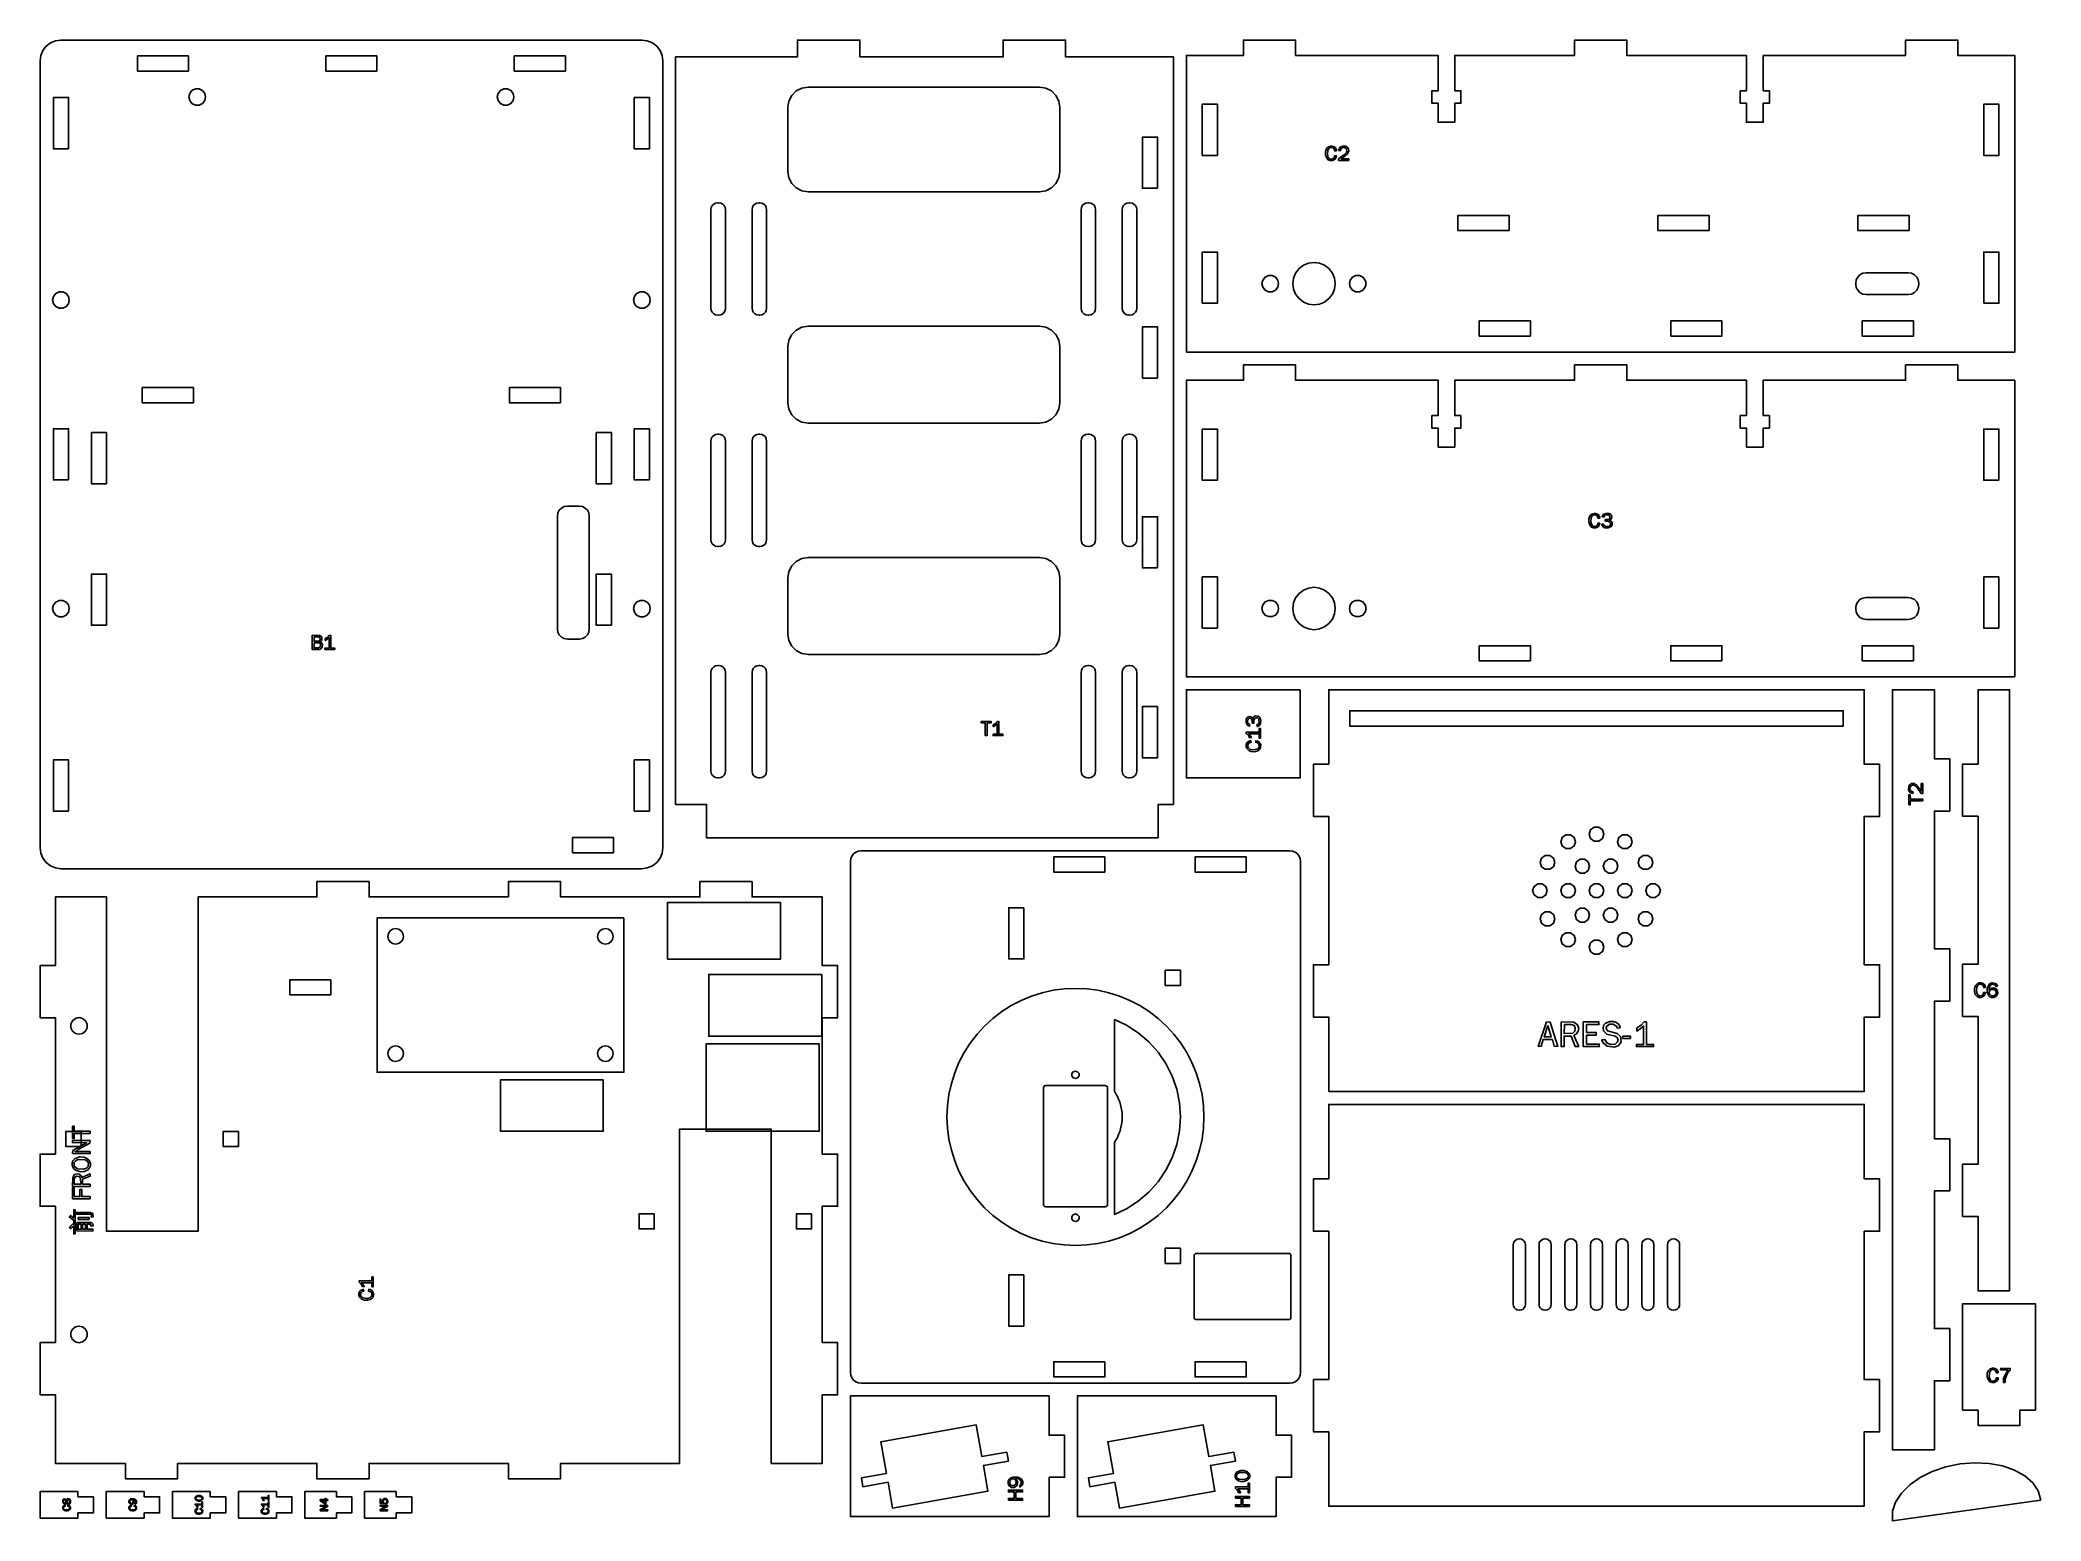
# Model space of a CAD drawing. Header units: millimetres. Extents: x 5 to 394, y 7 to 295.
import ezdxf

# ---------------------------------------------------------------- set-up
doc = ezdxf.new("R2010")
doc.units = ezdxf.units.MM
for name, color, linetype in [('CUT', 1, 'CONTINUOUS'), ('ENGRAVE', 7, 'CONTINUOUS'), ('SCORE', 5, 'CONTINUOUS')]:
    doc.layers.add(name, color=color, linetype=linetype)

msp = doc.modelspace()

# ---------------------------------------------------------------- linework, layer by layer
at = {"layer": 'CUT'}
for points in [[(122.08, 133.85), (9.07, 133.85), (8.02, 133.988), (7.037, 134.395), (6.193, 135.043), (5.545, 135.887), (5.138, 136.87), (5, 137.92), (5, 290.93), (5.138, 291.98), (5.545, 292.963), (6.193, 293.807), (7.037, 294.455), (8.02, 294.862), (9.07, 295), (122.08, 295), (123.13, 294.862), (124.113, 294.455), (124.957, 293.807), (125.605, 292.963), (126.012, 291.98), (126.15, 290.93), (126.15, 137.92), (126.012, 136.87), (125.605, 135.887), (124.957, 135.043), (124.113, 134.395), (123.13, 133.988)], [(225.5, 146.35), (222.5, 146.35), (222.5, 139.85), (134.65, 139.85), (134.65, 146.35), (128.65, 146.35), (128.65, 291.7), (152.35, 291.7), (152.35, 295), (164.5, 295), (164.5, 291.7), (192.35, 291.7), (192.35, 295), (204.5, 295), (204.5, 291.7), (225.5, 291.7)], [(228, 234.325), (389.15, 234.325), (389.15, 292), (378.05, 292), (378.05, 295), (367.9, 295), (367.9, 292), (340.2, 292), (340.2, 285.15), (341.4, 285.15), (341.4, 282.7), (340.2, 282.7), (340.2, 279), (336.95, 279), (336.95, 282.7), (335.75, 282.7), (335.75, 285.15), (336.95, 285.15), (336.95, 292), (313.65, 292), (313.65, 295), (303.5, 295), (303.5, 292), (280.2, 292), (280.2, 285.15), (281.4, 285.15), (281.4, 282.7), (280.2, 282.7), (280.2, 279), (276.95, 279), (276.95, 282.7), (275.75, 282.7), (275.75, 285.15), (276.95, 285.15), (276.95, 292), (249.25, 292), (249.25, 295), (239.1, 295), (239.1, 292), (228, 292)], [(33.883, 288.95), (23.933, 288.95), (23.933, 291.9), (33.883, 291.9)], [(70.55, 288.95), (60.6, 288.95), (60.6, 291.9), (70.55, 291.9)], [(107.217, 288.95), (97.267, 288.95), (97.267, 291.9), (107.217, 291.9)], [(33.952, 283.925), (34.113, 284.629), (34.563, 285.194), (35.214, 285.507), (35.936, 285.507), (36.587, 285.194), (37.037, 284.629), (37.198, 283.925), (37.037, 283.221), (36.587, 282.656), (35.936, 282.343), (35.214, 282.343), (34.563, 282.656), (34.113, 283.221)], [(93.952, 283.925), (94.113, 284.629), (94.563, 285.194), (95.214, 285.507), (95.936, 285.507), (96.587, 285.194), (97.037, 284.629), (97.198, 283.925), (97.037, 283.221), (96.587, 282.656), (95.936, 282.343), (95.214, 282.343), (94.563, 282.656), (94.113, 283.221)], [(150.5, 281.919), (150.693, 283.138), (151.25, 284.232), (152.118, 285.1), (153.212, 285.657), (154.431, 285.85), (199.419, 285.85), (200.638, 285.657), (201.732, 285.1), (202.6, 284.232), (203.157, 283.138), (203.35, 281.919), (203.35, 269.431), (203.157, 268.212), (202.6, 267.118), (201.732, 266.25), (200.638, 265.693), (199.419, 265.5), (154.431, 265.5), (153.212, 265.693), (152.118, 266.25), (151.25, 267.118), (150.693, 268.212), (150.5, 269.431)], [(10.55, 273.85), (7.6, 273.85), (7.6, 283.8), (10.55, 283.8)], [(123.55, 273.85), (120.6, 273.85), (120.6, 283.8), (123.55, 283.8)], [(231.1, 272.569), (234.05, 272.569), (234.05, 282.519), (231.1, 282.519)], [(383.1, 272.569), (386.05, 272.569), (386.05, 282.519), (383.1, 282.519)], [(222.4, 266.188), (219.45, 266.188), (219.45, 276.137), (222.4, 276.137)], [(135.5, 262.019), (135.566, 262.434), (135.754, 262.803), (136.047, 263.096), (136.416, 263.284), (136.831, 263.35), (137.019, 263.35), (137.434, 263.284), (137.803, 263.096), (138.096, 262.803), (138.284, 262.434), (138.35, 262.019), (138.35, 242.831), (138.284, 242.416), (138.096, 242.047), (137.803, 241.754), (137.434, 241.566), (137.019, 241.5), (136.831, 241.5), (136.416, 241.566), (136.047, 241.754), (135.754, 242.047), (135.566, 242.416), (135.5, 242.831)], [(143.5, 262.019), (143.566, 262.434), (143.754, 262.803), (144.047, 263.096), (144.416, 263.284), (144.831, 263.35), (145.019, 263.35), (145.434, 263.284), (145.803, 263.096), (146.096, 262.803), (146.284, 262.434), (146.35, 262.019), (146.35, 242.831), (146.284, 242.416), (146.096, 242.047), (145.803, 241.754), (145.434, 241.566), (145.019, 241.5), (144.831, 241.5), (144.416, 241.566), (144.047, 241.754), (143.754, 242.047), (143.566, 242.416), (143.5, 242.831)], [(207.5, 262.019), (207.566, 262.434), (207.754, 262.803), (208.047, 263.096), (208.416, 263.284), (208.831, 263.35), (209.019, 263.35), (209.434, 263.284), (209.803, 263.096), (210.096, 262.803), (210.284, 262.434), (210.35, 262.019), (210.35, 242.831), (210.284, 242.416), (210.096, 242.047), (209.803, 241.754), (209.434, 241.566), (209.019, 241.5), (208.831, 241.5), (208.416, 241.566), (208.047, 241.754), (207.754, 242.047), (207.566, 242.416), (207.5, 242.831)], [(215.5, 262.019), (215.566, 262.434), (215.754, 262.803), (216.047, 263.096), (216.416, 263.284), (216.831, 263.35), (217.019, 263.35), (217.434, 263.284), (217.803, 263.096), (218.096, 262.803), (218.284, 262.434), (218.35, 262.019), (218.35, 242.831), (218.284, 242.416), (218.096, 242.047), (217.803, 241.754), (217.434, 241.566), (217.019, 241.5), (216.831, 241.5), (216.416, 241.566), (216.047, 241.754), (215.754, 242.047), (215.566, 242.416), (215.5, 242.831)], [(280.808, 257.95), (290.758, 257.95), (290.758, 260.9), (280.808, 260.9)], [(319.725, 257.95), (329.675, 257.95), (329.675, 260.9), (319.725, 260.9)], [(358.642, 257.95), (368.592, 257.95), (368.592, 260.9), (358.642, 260.9)], [(231.1, 243.806), (234.05, 243.806), (234.05, 253.756), (231.1, 253.756)], [(383.1, 243.806), (386.05, 243.806), (386.05, 253.756), (383.1, 253.756)], [(245.948, 247.625), (245.787, 248.329), (245.337, 248.894), (244.686, 249.207), (243.964, 249.207), (243.313, 248.894), (242.863, 248.329), (242.702, 247.625), (242.863, 246.921), (243.313, 246.356), (243.964, 246.043), (244.686, 246.043), (245.337, 246.356), (245.787, 246.921)], [(256.949, 247.625), (256.809, 248.692), (256.397, 249.687), (255.741, 250.541), (254.887, 251.197), (253.892, 251.609), (252.825, 251.749), (251.758, 251.609), (250.763, 251.197), (249.909, 250.541), (249.253, 249.687), (248.841, 248.692), (248.701, 247.625), (248.841, 246.558), (249.253, 245.563), (249.909, 244.709), (250.763, 244.053), (251.758, 243.641), (252.825, 243.501), (253.892, 243.641), (254.887, 244.053), (255.741, 244.709), (256.397, 245.563), (256.809, 246.558)], [(262.948, 247.625), (262.787, 248.329), (262.337, 248.894), (261.686, 249.207), (260.964, 249.207), (260.313, 248.894), (259.863, 248.329), (259.702, 247.625), (259.863, 246.921), (260.313, 246.356), (260.964, 246.043), (261.686, 246.043), (262.337, 246.356), (262.787, 246.921)], [(370.45, 247.719), (370.35, 248.35), (370.063, 248.915), (369.615, 249.363), (369.05, 249.65), (368.419, 249.75), (360.231, 249.75), (359.6, 249.65), (359.035, 249.363), (358.587, 248.915), (358.3, 248.35), (358.2, 247.719), (358.2, 247.531), (358.3, 246.9), (358.587, 246.335), (359.035, 245.887), (359.6, 245.6), (360.231, 245.5), (368.419, 245.5), (369.05, 245.6), (369.615, 245.887), (370.063, 246.335), (370.35, 246.9), (370.45, 247.531)], [(7.452, 244.425), (7.613, 245.129), (8.063, 245.694), (8.714, 246.007), (9.436, 246.007), (10.087, 245.694), (10.537, 245.129), (10.698, 244.425), (10.537, 243.721), (10.087, 243.156), (9.436, 242.843), (8.714, 242.843), (8.063, 243.156), (7.613, 243.721)], [(120.452, 244.425), (120.613, 245.129), (121.063, 245.694), (121.714, 246.007), (122.436, 246.007), (123.087, 245.694), (123.537, 245.129), (123.698, 244.425), (123.537, 243.721), (123.087, 243.156), (122.436, 242.843), (121.714, 242.843), (121.063, 243.156), (120.613, 243.721)], [(150.5, 235.419), (150.693, 236.638), (151.25, 237.732), (152.118, 238.6), (153.212, 239.157), (154.431, 239.35), (199.419, 239.35), (200.638, 239.157), (201.732, 238.6), (202.6, 237.732), (203.157, 236.638), (203.35, 235.419), (203.35, 224.431), (203.157, 223.212), (202.6, 222.118), (201.732, 221.25), (200.638, 220.693), (199.419, 220.5), (154.431, 220.5), (153.212, 220.693), (152.118, 221.25), (151.25, 222.118), (150.693, 223.212), (150.5, 224.431)], [(222.4, 229.262), (219.45, 229.262), (219.45, 239.213), (222.4, 239.213)], [(284.975, 237.425), (294.925, 237.425), (294.925, 240.375), (284.975, 240.375)], [(322.225, 237.425), (332.175, 237.425), (332.175, 240.375), (322.225, 240.375)], [(359.475, 237.425), (369.425, 237.425), (369.425, 240.375), (359.475, 240.375)], [(389.15, 171.149), (228, 171.149), (228, 228.825), (239.1, 228.825), (239.1, 231.825), (249.25, 231.825), (249.25, 228.825), (276.95, 228.825), (276.95, 221.975), (275.75, 221.975), (275.75, 219.525), (276.95, 219.525), (276.95, 215.825), (280.2, 215.825), (280.2, 219.525), (281.4, 219.525), (281.4, 221.975), (280.2, 221.975), (280.2, 228.825), (303.5, 228.825), (303.5, 231.825), (313.65, 231.825), (313.65, 228.825), (336.95, 228.825), (336.95, 221.975), (335.75, 221.975), (335.75, 219.525), (336.95, 219.525), (336.95, 215.825), (340.2, 215.825), (340.2, 219.525), (341.4, 219.525), (341.4, 221.975), (340.2, 221.975), (340.2, 228.825), (367.9, 228.825), (367.9, 231.825), (378.05, 231.825), (378.05, 228.825), (389.15, 228.825)], [(34.85, 224.45), (24.9, 224.45), (24.9, 227.4), (34.85, 227.4)], [(106.25, 224.45), (96.3, 224.45), (96.3, 227.4), (106.25, 227.4)], [(10.55, 209.45), (7.6, 209.45), (7.6, 219.4), (10.55, 219.4)], [(17.95, 208.7), (15, 208.7), (15, 218.65), (17.95, 218.65)], [(116.15, 208.7), (113.2, 208.7), (113.2, 218.65), (116.15, 218.65)], [(123.55, 209.45), (120.6, 209.45), (120.6, 219.4), (123.55, 219.4)], [(135.5, 217.019), (135.566, 217.434), (135.754, 217.803), (136.047, 218.096), (136.416, 218.284), (136.831, 218.35), (137.019, 218.35), (137.434, 218.284), (137.803, 218.096), (138.096, 217.803), (138.284, 217.434), (138.35, 217.019), (138.35, 197.831), (138.284, 197.416), (138.096, 197.047), (137.803, 196.754), (137.434, 196.566), (137.019, 196.5), (136.831, 196.5), (136.416, 196.566), (136.047, 196.754), (135.754, 197.047), (135.566, 197.416), (135.5, 197.831)], [(143.5, 217.019), (143.566, 217.434), (143.754, 217.803), (144.047, 218.096), (144.416, 218.284), (144.831, 218.35), (145.019, 218.35), (145.434, 218.284), (145.803, 218.096), (146.096, 217.803), (146.284, 217.434), (146.35, 217.019), (146.35, 197.831), (146.284, 197.416), (146.096, 197.047), (145.803, 196.754), (145.434, 196.566), (145.019, 196.5), (144.831, 196.5), (144.416, 196.566), (144.047, 196.754), (143.754, 197.047), (143.566, 197.416), (143.5, 197.831)], [(207.5, 217.019), (207.566, 217.434), (207.754, 217.803), (208.047, 218.096), (208.416, 218.284), (208.831, 218.35), (209.019, 218.35), (209.434, 218.284), (209.803, 218.096), (210.096, 217.803), (210.284, 217.434), (210.35, 217.019), (210.35, 197.831), (210.284, 197.416), (210.096, 197.047), (209.803, 196.754), (209.434, 196.566), (209.019, 196.5), (208.831, 196.5), (208.416, 196.566), (208.047, 196.754), (207.754, 197.047), (207.566, 197.416), (207.5, 197.831)], [(215.5, 217.019), (215.566, 217.434), (215.754, 217.803), (216.047, 218.096), (216.416, 218.284), (216.831, 218.35), (217.019, 218.35), (217.434, 218.284), (217.803, 218.096), (218.096, 217.803), (218.284, 217.434), (218.35, 217.019), (218.35, 197.831), (218.284, 197.416), (218.096, 197.047), (217.803, 196.754), (217.434, 196.566), (217.019, 196.5), (216.831, 196.5), (216.416, 196.566), (216.047, 196.754), (215.754, 197.047), (215.566, 197.416), (215.5, 197.831)], [(234.05, 209.393), (231.1, 209.393), (231.1, 219.343), (234.05, 219.343)], [(386.05, 209.393), (383.1, 209.393), (383.1, 219.343), (386.05, 219.343)], [(105.65, 202.419), (105.745, 203.02), (106.018, 203.556), (106.444, 203.982), (106.98, 204.255), (107.581, 204.35), (109.919, 204.35), (110.52, 204.255), (111.056, 203.982), (111.482, 203.556), (111.755, 203.02), (111.85, 202.419), (111.85, 180.431), (111.755, 179.83), (111.482, 179.294), (111.056, 178.868), (110.52, 178.595), (109.919, 178.5), (107.581, 178.5), (106.98, 178.595), (106.444, 178.868), (106.018, 179.294), (105.745, 179.83), (105.65, 180.431)], [(222.4, 192.337), (219.45, 192.337), (219.45, 202.287), (222.4, 202.287)], [(17.95, 181.2), (15, 181.2), (15, 191.15), (17.95, 191.15)], [(116.15, 181.2), (113.2, 181.2), (113.2, 191.15), (116.15, 191.15)], [(150.5, 190.419), (150.693, 191.638), (151.25, 192.732), (152.118, 193.6), (153.212, 194.157), (154.431, 194.35), (199.419, 194.35), (200.638, 194.157), (201.732, 193.6), (202.6, 192.732), (203.157, 191.638), (203.35, 190.419), (203.35, 179.431), (203.157, 178.212), (202.6, 177.118), (201.732, 176.25), (200.638, 175.693), (199.419, 175.5), (154.431, 175.5), (153.212, 175.693), (152.118, 176.25), (151.25, 177.118), (150.693, 178.212), (150.5, 179.431)], [(234.05, 180.631), (231.1, 180.631), (231.1, 190.581), (234.05, 190.581)], [(248.701, 184.45), (248.841, 185.517), (249.253, 186.512), (249.909, 187.366), (250.763, 188.021), (251.758, 188.433), (252.825, 188.574), (253.892, 188.433), (254.887, 188.021), (255.741, 187.366), (256.397, 186.512), (256.809, 185.517), (256.949, 184.45), (256.809, 183.382), (256.397, 182.387), (255.741, 181.533), (254.887, 180.878), (253.892, 180.466), (252.825, 180.325), (251.758, 180.466), (250.763, 180.878), (249.909, 181.533), (249.253, 182.387), (248.841, 183.382)], [(386.05, 180.631), (383.1, 180.631), (383.1, 190.581), (386.05, 190.581)], [(7.452, 184.425), (7.613, 185.129), (8.063, 185.694), (8.714, 186.007), (9.436, 186.007), (10.087, 185.694), (10.537, 185.129), (10.698, 184.425), (10.537, 183.721), (10.087, 183.156), (9.436, 182.843), (8.714, 182.843), (8.063, 183.156), (7.613, 183.721)], [(120.452, 184.425), (120.613, 185.129), (121.063, 185.694), (121.714, 186.007), (122.436, 186.007), (123.087, 185.694), (123.537, 185.129), (123.698, 184.425), (123.537, 183.721), (123.087, 183.156), (122.436, 182.843), (121.714, 182.843), (121.063, 183.156), (120.613, 183.721)], [(242.702, 184.45), (242.863, 185.154), (243.313, 185.719), (243.964, 186.032), (244.686, 186.032), (245.337, 185.719), (245.787, 185.154), (245.948, 184.45), (245.787, 183.745), (245.337, 183.181), (244.686, 182.867), (243.964, 182.867), (243.313, 183.181), (242.863, 183.745)], [(259.702, 184.45), (259.863, 185.154), (260.313, 185.719), (260.964, 186.032), (261.686, 186.032), (262.337, 185.719), (262.787, 185.154), (262.948, 184.45), (262.787, 183.745), (262.337, 183.181), (261.686, 182.867), (260.964, 182.867), (260.313, 183.181), (259.863, 183.745)], [(358.2, 184.544), (358.3, 185.175), (358.587, 185.739), (359.035, 186.187), (359.6, 186.475), (360.231, 186.575), (368.419, 186.575), (369.05, 186.475), (369.615, 186.187), (370.063, 185.739), (370.35, 185.175), (370.45, 184.544), (370.45, 184.355), (370.35, 183.724), (370.063, 183.16), (369.615, 182.712), (369.05, 182.425), (368.419, 182.325), (360.231, 182.325), (359.6, 182.425), (359.035, 182.712), (358.587, 183.16), (358.3, 183.724), (358.2, 184.355)], [(294.925, 174.249), (284.975, 174.249), (284.975, 177.199), (294.925, 177.199)], [(332.175, 174.249), (322.225, 174.249), (322.225, 177.199), (332.175, 177.199)], [(369.425, 174.249), (359.475, 174.249), (359.475, 177.199), (369.425, 177.199)], [(135.5, 172.019), (135.566, 172.434), (135.754, 172.803), (136.047, 173.096), (136.416, 173.284), (136.831, 173.35), (137.019, 173.35), (137.434, 173.284), (137.803, 173.096), (138.096, 172.803), (138.284, 172.434), (138.35, 172.019), (138.35, 152.831), (138.284, 152.416), (138.096, 152.047), (137.803, 151.754), (137.434, 151.566), (137.019, 151.5), (136.831, 151.5), (136.416, 151.566), (136.047, 151.754), (135.754, 152.047), (135.566, 152.416), (135.5, 152.831)], [(143.5, 172.019), (143.566, 172.434), (143.754, 172.803), (144.047, 173.096), (144.416, 173.284), (144.831, 173.35), (145.019, 173.35), (145.434, 173.284), (145.803, 173.096), (146.096, 172.803), (146.284, 172.434), (146.35, 172.019), (146.35, 152.831), (146.284, 152.416), (146.096, 152.047), (145.803, 151.754), (145.434, 151.566), (145.019, 151.5), (144.831, 151.5), (144.416, 151.566), (144.047, 151.754), (143.754, 152.047), (143.566, 152.416), (143.5, 152.831)], [(207.5, 172.019), (207.566, 172.434), (207.754, 172.803), (208.047, 173.096), (208.416, 173.284), (208.831, 173.35), (209.019, 173.35), (209.434, 173.284), (209.803, 173.096), (210.096, 172.803), (210.284, 172.434), (210.35, 172.019), (210.35, 152.831), (210.284, 152.416), (210.096, 152.047), (209.803, 151.754), (209.434, 151.566), (209.019, 151.5), (208.831, 151.5), (208.416, 151.566), (208.047, 151.754), (207.754, 152.047), (207.566, 152.416), (207.5, 152.831)], [(215.5, 172.019), (215.566, 172.434), (215.754, 172.803), (216.047, 173.096), (216.416, 173.284), (216.831, 173.35), (217.019, 173.35), (217.434, 173.284), (217.803, 173.096), (218.096, 172.803), (218.284, 172.434), (218.35, 172.019), (218.35, 152.831), (218.284, 152.416), (218.096, 152.047), (217.803, 151.754), (217.434, 151.566), (217.019, 151.5), (216.831, 151.5), (216.416, 151.566), (216.047, 151.754), (215.754, 152.047), (215.566, 152.416), (215.5, 152.831)], [(250.15, 168.649), (250.15, 151.499), (228, 151.499), (228, 168.649)], [(255.7, 90.499), (359.85, 90.499), (359.85, 104.999), (362.85, 104.999), (362.85, 115.149), (359.85, 115.149), (359.85, 143.999), (362.85, 143.999), (362.85, 154.149), (359.85, 154.149), (359.85, 168.649), (255.7, 168.649), (255.7, 154.149), (252.7, 154.149), (252.7, 143.999), (255.7, 143.999), (255.7, 115.149), (252.7, 115.149), (252.7, 104.999), (255.7, 104.999)], [(373.5, 168.649), (373.5, 155.187), (376.5, 155.187), (376.5, 145.037), (373.5, 145.037), (373.5, 118.262), (376.5, 118.262), (376.5, 108.112), (373.5, 108.112), (373.5, 81.337), (376.5, 81.337), (376.5, 71.187), (373.5, 71.187), (373.5, 44.412), (376.5, 44.412), (376.5, 34.262), (373.5, 34.262), (373.5, 20.799), (365.35, 20.799), (365.35, 168.649)], [(388.15, 51.749), (382, 51.749), (382, 66.207), (379, 66.207), (379, 76.357), (382, 76.357), (382, 105.124), (379, 105.124), (379, 115.274), (382, 115.274), (382, 144.041), (379, 144.041), (379, 154.191), (382, 154.191), (382, 168.649), (388.15, 168.649)], [(222.4, 155.412), (219.45, 155.412), (219.45, 165.362), (222.4, 165.362)], [(10.55, 145.05), (7.6, 145.05), (7.6, 155), (10.55, 155)], [(123.55, 145.05), (120.6, 145.05), (120.6, 155), (123.55, 155)], [(303.696, 139.1), (303.425, 139.936), (302.714, 140.452), (301.836, 140.452), (301.125, 139.936), (300.854, 139.1), (301.125, 138.265), (301.836, 137.749), (302.714, 137.749), (303.425, 138.265)], [(309.196, 140.574), (308.925, 141.409), (308.214, 141.926), (307.336, 141.926), (306.625, 141.409), (306.354, 140.574), (306.625, 139.739), (307.336, 139.223), (308.214, 139.223), (308.925, 139.739)], [(314.696, 139.1), (314.425, 139.936), (313.714, 140.452), (312.836, 140.452), (312.125, 139.936), (311.854, 139.1), (312.125, 138.265), (312.836, 137.749), (313.714, 137.749), (314.425, 138.265)], [(116.55, 136.95), (108.6, 136.95), (108.6, 139.9), (116.55, 139.9)], [(250.2, 135.28), (250.2, 35.87), (250.13, 35.338), (249.923, 34.837), (249.593, 34.407), (249.163, 34.077), (248.662, 33.87), (248.13, 33.8), (164.72, 33.8), (164.188, 33.87), (163.687, 34.077), (163.257, 34.407), (162.927, 34.837), (162.72, 35.338), (162.65, 35.87), (162.65, 135.28), (162.72, 135.812), (162.927, 136.313), (163.257, 136.743), (163.687, 137.073), (164.188, 137.28), (164.72, 137.35), (248.13, 137.35), (248.662, 137.28), (249.163, 137.073), (249.593, 136.743), (249.923, 136.313), (250.13, 135.812)], [(299.67, 135.074), (299.398, 135.909), (298.688, 136.426), (297.81, 136.426), (297.099, 135.909), (296.828, 135.074), (297.099, 134.239), (297.81, 133.723), (298.688, 133.723), (299.398, 134.239)], [(318.722, 135.074), (318.451, 135.909), (317.74, 136.426), (316.862, 136.426), (316.152, 135.909), (315.88, 135.074), (316.152, 134.239), (316.862, 133.723), (317.74, 133.723), (318.451, 134.239)], [(212.15, 136.15), (212.15, 133.2), (202.2, 133.2), (202.2, 136.15)], [(239.65, 136.15), (239.65, 133.2), (229.7, 133.2), (229.7, 136.15)], [(306.446, 134.337), (306.175, 135.173), (305.464, 135.689), (304.586, 135.689), (303.875, 135.173), (303.604, 134.337), (303.875, 133.502), (304.586, 132.986), (305.464, 132.986), (306.175, 133.502)], [(311.946, 134.337), (311.675, 135.173), (310.964, 135.689), (310.086, 135.689), (309.375, 135.173), (309.104, 134.337), (309.375, 133.502), (310.086, 132.986), (310.964, 132.986), (311.675, 133.502)], [(157.15, 128.35), (157.15, 115.017), (160.15, 115.017), (160.15, 104.867), (157.15, 104.867), (157.15, 78.35), (160.15, 78.35), (160.15, 68.2), (157.15, 68.2), (157.15, 41.683), (160.15, 41.683), (160.15, 31.533), (157.15, 31.533), (157.15, 18.2), (147.25, 18.2), (147.25, 83.2), (129.4, 83.2), (129.4, 18.2), (106.275, 18.2), (106.275, 15.2), (96.125, 15.2), (96.125, 18.2), (69.025, 18.2), (69.025, 15.2), (58.875, 15.2), (58.875, 18.2), (31.775, 18.2), (31.775, 15.2), (21.625, 15.2), (21.625, 18.2), (8, 18.2), (8, 31.533), (5, 31.533), (5, 41.683), (8, 41.683), (8, 68.2), (5, 68.2), (5, 78.35), (8, 78.35), (8, 104.867), (5, 104.867), (5, 115.017), (8, 115.017), (8, 128.35), (17.9, 128.35), (17.9, 63.35), (35.75, 63.35), (35.75, 128.35), (58.875, 128.35), (58.875, 131.35), (69.025, 131.35), (69.025, 128.35), (96.125, 128.35), (96.125, 131.35), (106.275, 131.35), (106.275, 128.35), (133.375, 128.35), (133.375, 131.35), (143.525, 131.35), (143.525, 128.35)], [(298.196, 129.574), (297.925, 130.409), (297.214, 130.926), (296.336, 130.926), (295.625, 130.409), (295.354, 129.574), (295.625, 128.739), (296.336, 128.223), (297.214, 128.223), (297.925, 128.739)], [(303.696, 129.574), (303.425, 130.409), (302.714, 130.926), (301.836, 130.926), (301.125, 130.409), (300.854, 129.574), (301.125, 128.739), (301.836, 128.223), (302.714, 128.223), (303.425, 128.739)], [(309.196, 129.574), (308.925, 130.409), (308.214, 130.926), (307.336, 130.926), (306.625, 130.409), (306.354, 129.574), (306.625, 128.739), (307.336, 128.223), (308.214, 128.223), (308.925, 128.739)], [(314.696, 129.574), (314.425, 130.409), (313.714, 130.926), (312.836, 130.926), (312.125, 130.409), (311.854, 129.574), (312.125, 128.739), (312.836, 128.223), (313.714, 128.223), (314.425, 128.739)], [(320.196, 129.574), (319.925, 130.409), (319.214, 130.926), (318.336, 130.926), (317.625, 130.409), (317.354, 129.574), (317.625, 128.739), (318.336, 128.223), (319.214, 128.223), (319.925, 128.739)], [(196.4, 126.25), (196.4, 116.3), (193.45, 116.3), (193.45, 126.25)], [(299.67, 124.074), (299.398, 124.909), (298.688, 125.426), (297.81, 125.426), (297.099, 124.909), (296.828, 124.074), (297.099, 123.239), (297.81, 122.723), (298.688, 122.723), (299.398, 123.239)], [(306.446, 124.811), (306.175, 125.646), (305.464, 126.163), (304.586, 126.163), (303.875, 125.646), (303.604, 124.811), (303.875, 123.976), (304.586, 123.459), (305.464, 123.459), (306.175, 123.976)], [(311.946, 124.811), (311.675, 125.646), (310.964, 126.163), (310.086, 126.163), (309.375, 125.646), (309.104, 124.811), (309.375, 123.976), (310.086, 123.459), (310.964, 123.459), (311.675, 123.976)], [(318.722, 124.074), (318.451, 124.909), (317.74, 125.426), (316.862, 125.426), (316.152, 124.909), (315.88, 124.074), (316.152, 123.239), (316.862, 122.723), (317.74, 122.723), (318.451, 123.239)], [(74.175, 119.151), (73.592, 119.267), (73.098, 119.598), (72.767, 120.092), (72.651, 120.675), (72.767, 121.258), (73.098, 121.752), (73.592, 122.083), (74.175, 122.199), (74.758, 122.083), (75.252, 121.752), (75.583, 121.258), (75.699, 120.675), (75.583, 120.092), (75.252, 119.598), (74.758, 119.267)], [(114.975, 119.151), (114.392, 119.267), (113.898, 119.598), (113.567, 120.092), (113.451, 120.675), (113.567, 121.258), (113.898, 121.752), (114.392, 122.083), (114.975, 122.199), (115.558, 122.083), (116.052, 121.752), (116.383, 121.258), (116.499, 120.675), (116.383, 120.092), (116.052, 119.598), (115.558, 119.267)], [(303.696, 120.048), (303.425, 120.883), (302.714, 121.399), (301.836, 121.399), (301.125, 120.883), (300.854, 120.048), (301.125, 119.213), (301.836, 118.696), (302.714, 118.696), (303.425, 119.213)], [(314.696, 120.048), (314.425, 120.883), (313.714, 121.399), (312.836, 121.399), (312.125, 120.883), (311.854, 120.048), (312.125, 119.213), (312.836, 118.696), (313.714, 118.696), (314.425, 119.213)], [(309.196, 118.574), (308.925, 119.409), (308.214, 119.926), (307.336, 119.926), (306.625, 119.409), (306.354, 118.574), (306.625, 117.739), (307.336, 117.223), (308.214, 117.223), (308.925, 117.739)], [(226.828, 114.082), (226.828, 111.132), (223.878, 111.132), (223.878, 114.082)], [(61.55, 112.25), (61.55, 109.3), (53.6, 109.3), (53.6, 112.25)], [(12.575, 101.652), (11.871, 101.813), (11.306, 102.263), (10.993, 102.914), (10.993, 103.636), (11.306, 104.287), (11.871, 104.737), (12.575, 104.898), (13.279, 104.737), (13.844, 104.287), (14.157, 103.636), (14.157, 102.914), (13.844, 102.263), (13.279, 101.813)], [(214, 104.535), (216.351, 103.426), (218.629, 101.953), (220.692, 100.191), (222.503, 98.172), (224.03, 95.93), (225.247, 93.505), (226.132, 90.941), (226.67, 88.282), (226.85, 85.575), (226.67, 82.868), (226.132, 80.209), (225.247, 77.645), (224.03, 75.22), (222.503, 72.978), (220.692, 70.959), (218.629, 69.197), (216.351, 67.724), (214, 66.615), (214, 80.579), (214.298, 81.061), (214.575, 81.583), (214.817, 82.121), (215.024, 82.674), (215.194, 83.239), (215.328, 83.815), (215.423, 84.397), (215.481, 84.985), (215.5, 85.575), (215.481, 86.165), (215.423, 86.753), (215.328, 87.335), (215.194, 87.911), (215.024, 88.476), (214.817, 89.029), (214.575, 89.567), (214.298, 90.089), (214, 90.571)], [(74.175, 96.351), (73.592, 96.467), (73.098, 96.798), (72.767, 97.292), (72.651, 97.875), (72.767, 98.458), (73.098, 98.952), (73.592, 99.283), (74.175, 99.399), (74.758, 99.283), (75.252, 98.952), (75.583, 98.458), (75.699, 97.875), (75.583, 97.292), (75.252, 96.798), (74.758, 96.467)], [(114.975, 96.351), (114.392, 96.467), (113.898, 96.798), (113.567, 97.292), (113.451, 97.875), (113.567, 98.458), (113.898, 98.952), (114.392, 99.283), (114.975, 99.399), (115.558, 99.283), (116.052, 98.952), (116.383, 98.458), (116.499, 97.875), (116.383, 97.292), (116.052, 96.798), (115.558, 96.467)], [(206.425, 93.054), (206.001, 93.192), (205.739, 93.552), (205.739, 93.998), (206.001, 94.358), (206.425, 94.496), (206.849, 94.358), (207.111, 93.998), (207.111, 93.552), (206.849, 93.192)], [(200.631, 68.1), (200.494, 68.122), (200.376, 68.182), (200.282, 68.276), (200.222, 68.394), (200.2, 68.531), (200.2, 91.219), (200.222, 91.356), (200.282, 91.474), (200.376, 91.568), (200.494, 91.628), (200.631, 91.65), (212.219, 91.65), (212.356, 91.628), (212.474, 91.568), (212.568, 91.474), (212.628, 91.356), (212.65, 91.219), (212.65, 68.531), (212.628, 68.394), (212.568, 68.276), (212.474, 68.182), (212.356, 68.122), (212.219, 68.1)], [(359.85, 9.849), (255.7, 9.849), (255.7, 24.349), (252.7, 24.349), (252.7, 34.499), (255.7, 34.499), (255.7, 63.349), (252.7, 63.349), (252.7, 73.499), (255.7, 73.499), (255.7, 87.999), (359.85, 87.999), (359.85, 73.499), (362.85, 73.499), (362.85, 63.349), (359.85, 63.349), (359.85, 34.499), (362.85, 34.499), (362.85, 24.349), (359.85, 24.349)], [(13, 82.75), (13, 79.8), (10.05, 79.8), (10.05, 82.75)], [(43.6, 82.75), (43.6, 79.8), (40.65, 79.8), (40.65, 82.75)], [(124.5, 66.75), (124.5, 63.8), (121.55, 63.8), (121.55, 66.75)], [(155.1, 66.75), (155.1, 63.8), (152.15, 63.8), (152.15, 66.75)], [(206.425, 65.254), (206.001, 65.392), (205.739, 65.752), (205.739, 66.198), (206.001, 66.558), (206.425, 66.696), (206.849, 66.558), (207.111, 66.198), (207.111, 65.752), (206.849, 65.392)], [(226.828, 60.018), (226.828, 57.068), (223.878, 57.068), (223.878, 60.018)], [(229.931, 46.15), (229.794, 46.172), (229.676, 46.232), (229.582, 46.326), (229.522, 46.444), (229.5, 46.581), (229.5, 58.569), (229.522, 58.706), (229.582, 58.824), (229.676, 58.918), (229.794, 58.978), (229.931, 59), (247.919, 59), (248.056, 58.978), (248.174, 58.918), (248.268, 58.824), (248.328, 58.706), (248.35, 58.569), (248.35, 46.581), (248.328, 46.444), (248.268, 46.326), (248.174, 46.232), (248.056, 46.172), (247.919, 46.15)], [(291.6, 60.718), (291.656, 61.072), (291.816, 61.385), (292.064, 61.634), (292.378, 61.793), (292.731, 61.849), (292.819, 61.849), (293.172, 61.793), (293.486, 61.634), (293.734, 61.385), (293.894, 61.072), (293.95, 60.718), (293.95, 49.13), (293.894, 48.777), (293.734, 48.463), (293.486, 48.215), (293.172, 48.055), (292.819, 47.999), (292.731, 47.999), (292.378, 48.055), (292.064, 48.215), (291.816, 48.463), (291.656, 48.777), (291.6, 49.13)], [(296.6, 60.718), (296.656, 61.072), (296.816, 61.385), (297.064, 61.634), (297.378, 61.793), (297.731, 61.849), (297.819, 61.849), (298.172, 61.793), (298.486, 61.634), (298.734, 61.385), (298.894, 61.072), (298.95, 60.718), (298.95, 49.13), (298.894, 48.777), (298.734, 48.463), (298.486, 48.215), (298.172, 48.055), (297.819, 47.999), (297.731, 47.999), (297.378, 48.055), (297.064, 48.215), (296.816, 48.463), (296.656, 48.777), (296.6, 49.13)], [(301.6, 60.718), (301.656, 61.072), (301.816, 61.385), (302.064, 61.634), (302.378, 61.793), (302.731, 61.849), (302.819, 61.849), (303.172, 61.793), (303.486, 61.634), (303.734, 61.385), (303.894, 61.072), (303.95, 60.718), (303.95, 49.13), (303.894, 48.777), (303.734, 48.463), (303.486, 48.215), (303.172, 48.055), (302.819, 47.999), (302.731, 47.999), (302.378, 48.055), (302.064, 48.215), (301.816, 48.463), (301.656, 48.777), (301.6, 49.13)], [(306.6, 60.718), (306.656, 61.072), (306.816, 61.385), (307.064, 61.634), (307.378, 61.793), (307.731, 61.849), (307.819, 61.849), (308.172, 61.793), (308.486, 61.634), (308.734, 61.385), (308.894, 61.072), (308.95, 60.718), (308.95, 49.13), (308.894, 48.777), (308.734, 48.463), (308.486, 48.215), (308.172, 48.055), (307.819, 47.999), (307.731, 47.999), (307.378, 48.055), (307.064, 48.215), (306.816, 48.463), (306.656, 48.777), (306.6, 49.13)], [(311.6, 60.718), (311.656, 61.072), (311.816, 61.385), (312.064, 61.634), (312.378, 61.793), (312.731, 61.849), (312.819, 61.849), (313.172, 61.793), (313.486, 61.634), (313.734, 61.385), (313.894, 61.072), (313.95, 60.718), (313.95, 49.13), (313.894, 48.777), (313.734, 48.463), (313.486, 48.215), (313.172, 48.055), (312.819, 47.999), (312.731, 47.999), (312.378, 48.055), (312.064, 48.215), (311.816, 48.463), (311.656, 48.777), (311.6, 49.13)], [(316.6, 60.718), (316.656, 61.072), (316.816, 61.385), (317.064, 61.634), (317.378, 61.793), (317.731, 61.849), (317.819, 61.849), (318.172, 61.793), (318.486, 61.634), (318.734, 61.385), (318.894, 61.072), (318.95, 60.718), (318.95, 49.13), (318.894, 48.777), (318.734, 48.463), (318.486, 48.215), (318.172, 48.055), (317.819, 47.999), (317.731, 47.999), (317.378, 48.055), (317.064, 48.215), (316.816, 48.463), (316.656, 48.777), (316.6, 49.13)], [(321.6, 60.718), (321.656, 61.072), (321.816, 61.385), (322.064, 61.634), (322.378, 61.793), (322.731, 61.849), (322.819, 61.849), (323.172, 61.793), (323.486, 61.634), (323.734, 61.385), (323.894, 61.072), (323.95, 60.718), (323.95, 49.13), (323.894, 48.777), (323.734, 48.463), (323.486, 48.215), (323.172, 48.055), (322.819, 47.999), (322.731, 47.999), (322.378, 48.055), (322.064, 48.215), (321.816, 48.463), (321.656, 48.777), (321.6, 49.13)], [(196.4, 54.85), (196.4, 44.9), (193.45, 44.9), (193.45, 54.85)], [(393.15, 28.574), (390.15, 28.574), (390.15, 25.574), (382, 25.574), (382, 28.574), (379, 28.574), (379, 49.249), (393.15, 49.249)], [(12.575, 41.652), (11.871, 41.813), (11.306, 42.263), (10.993, 42.914), (10.993, 43.636), (11.306, 44.287), (11.871, 44.737), (12.575, 44.898), (13.279, 44.737), (13.844, 44.287), (14.157, 43.636), (14.157, 42.914), (13.844, 42.263), (13.279, 41.813)], [(212.15, 37.95), (212.15, 35), (202.2, 35), (202.2, 37.95)], [(239.65, 37.95), (239.65, 35), (229.7, 35), (229.7, 37.95)], [(201.3, 31.3), (201.3, 23.65), (204.3, 23.65), (204.3, 15.5), (201.3, 15.5), (201.3, 7.85), (162.65, 7.85), (162.65, 31.3)], [(245.45, 31.3), (245.45, 23.65), (248.45, 23.65), (248.45, 15.5), (245.45, 15.5), (245.45, 7.85), (206.8, 7.85), (206.8, 31.3)], [(193.091, 20.371), (193.395, 18.647), (188.52, 17.788), (189.402, 12.787), (170.838, 9.514), (169.956, 14.515), (165.081, 13.655), (164.778, 15.378), (169.652, 16.238), (168.567, 22.393), (187.131, 25.666), (188.216, 19.511)], [(237.241, 20.371), (237.545, 18.647), (232.67, 17.788), (233.552, 12.787), (214.988, 9.514), (214.106, 14.515), (209.231, 13.655), (208.928, 15.378), (213.802, 16.238), (212.717, 22.393), (231.281, 25.666), (232.366, 19.511)], [(394.242, 11.055), (393.693, 12.848), (392.629, 14.42), (391.073, 15.784), (389.085, 16.89), (386.742, 17.695), (384.133, 18.171), (381.358, 18.299), (378.524, 18.076), (375.738, 17.509), (373.106, 16.621), (370.729, 15.445), (368.699, 14.025), (367.093, 12.414), (365.972, 10.674), (365.384, 8.869), (365.35, 6.994)], [(12.375, 12.7), (12.375, 11.7), (15.375, 11.7), (15.375, 8.55), (12.375, 8.55), (12.375, 7.55), (5, 7.55), (5, 12.7)], [(25.251, 12.7), (25.251, 11.7), (28.251, 11.7), (28.251, 8.55), (25.251, 8.55), (25.251, 7.55), (17.875, 7.55), (17.875, 12.7)], [(38.126, 12.7), (38.126, 11.7), (41.126, 11.7), (41.126, 8.55), (38.126, 8.55), (38.126, 7.55), (30.751, 7.55), (30.751, 12.7)], [(51.002, 12.7), (51.002, 11.7), (54.002, 11.7), (54.002, 8.55), (51.002, 8.55), (51.002, 7.55), (43.626, 7.55), (43.626, 12.7)], [(62.652, 12.7), (62.652, 11.7), (65.652, 11.7), (65.652, 8.55), (62.652, 8.55), (62.652, 7.55), (56.502, 7.55), (56.502, 12.7)], [(74.302, 12.7), (74.302, 11.7), (77.302, 11.7), (77.302, 8.55), (74.302, 8.55), (74.302, 7.55), (68.152, 7.55), (68.152, 12.7)]]:
    msp.add_lwpolyline(points, close=True, dxfattribs=at)
at = {"layer": 'ENGRAVE'}
for points in [[(256.077, 274.374), (256.369, 274.374), (256.744, 274.249), (256.952, 274.082), (257.202, 273.624), (257.16, 273.457), (256.869, 273.416), (256.827, 273.666), (256.619, 273.957), (256.369, 274.082), (256.035, 274.082), (255.785, 273.957), (255.535, 273.582), (255.452, 272.707), (255.577, 272.249), (255.785, 271.957), (256.035, 271.832), (256.494, 271.874), (256.744, 272.082), (256.869, 272.499), (257.202, 272.457), (257.16, 272.207), (256.952, 271.832), (256.41, 271.541), (255.994, 271.541), (255.577, 271.707), (255.244, 272.124), (255.077, 272.666), (255.077, 273.291), (255.285, 273.874), (255.66, 274.249)], [(258.452, 274.374), (258.952, 274.332), (259.285, 274.166), (259.535, 273.832), (259.577, 273.457), (259.535, 273.249), (259.285, 272.832), (258.119, 271.874), (259.577, 271.874), (259.577, 271.582), (257.619, 271.582), (257.619, 271.874), (258.785, 272.749), (259.119, 273.124), (259.202, 273.332), (259.16, 273.832), (258.785, 274.082), (258.41, 274.082), (258.16, 273.957), (257.952, 273.624), (257.952, 273.457), (257.619, 273.541), (257.785, 273.999), (257.994, 274.207)], [(307.304, 202.945), (307.596, 202.945), (307.971, 202.82), (308.179, 202.654), (308.429, 202.195), (308.387, 202.029), (308.096, 201.987), (308.054, 202.237), (307.846, 202.529), (307.596, 202.654), (307.262, 202.654), (307.012, 202.529), (306.762, 202.154), (306.679, 201.279), (306.804, 200.82), (307.012, 200.529), (307.262, 200.404), (307.721, 200.445), (307.971, 200.654), (308.096, 201.07), (308.429, 201.029), (308.387, 200.779), (308.179, 200.404), (307.637, 200.112), (307.221, 200.112), (306.804, 200.279), (306.471, 200.695), (306.304, 201.237), (306.304, 201.862), (306.512, 202.445), (306.887, 202.82)], [(309.637, 202.945), (310.221, 202.904), (310.471, 202.779), (310.679, 202.57), (310.762, 202.362), (310.721, 201.945), (310.512, 201.695), (310.262, 201.57), (310.512, 201.529), (310.762, 201.32), (310.846, 201.154), (310.846, 200.695), (310.637, 200.362), (310.054, 200.112), (309.387, 200.154), (309.137, 200.279), (308.804, 200.654), (308.846, 200.82), (309.096, 200.862), (309.179, 200.654), (309.512, 200.404), (310.096, 200.404), (310.304, 200.487), (310.471, 200.695), (310.512, 201.029), (310.304, 201.32), (309.929, 201.445), (309.471, 201.445), (309.471, 201.737), (310.096, 201.737), (310.304, 201.862), (310.387, 202.029), (310.346, 202.445), (310.054, 202.654), (309.596, 202.654), (309.429, 202.57), (309.179, 202.237), (308.887, 202.279), (309.096, 202.695)], [(57.971, 179.251), (59.429, 179.209), (59.804, 178.876), (59.804, 178.251), (59.596, 178.042), (59.388, 177.959), (59.679, 177.834), (59.929, 177.459), (59.888, 176.917), (59.638, 176.626), (59.304, 176.501), (57.971, 176.501)], [(61.304, 179.251), (61.596, 179.209), (61.596, 176.751), (62.346, 176.751), (62.346, 176.501), (60.429, 176.501), (60.429, 176.751), (61.221, 176.751), (61.221, 178.792), (60.554, 178.251), (60.471, 178.251), (60.471, 178.584), (60.929, 178.834)], [(58.346, 178.959), (58.304, 178.084), (59.179, 178.084), (59.471, 178.292), (59.513, 178.626), (59.304, 178.917)], [(58.346, 177.792), (58.304, 176.792), (59.179, 176.792), (59.554, 177.042), (59.554, 177.542), (59.346, 177.751)], [(239.617, 162.345), (239.658, 162.928), (239.783, 163.178), (239.95, 163.345), (240.283, 163.47), (240.742, 163.345), (240.992, 162.928), (240.992, 163.095), (241.2, 163.428), (241.45, 163.553), (241.95, 163.512), (242.283, 163.22), (242.45, 162.72), (242.408, 162.095), (242.2, 161.72), (241.825, 161.47), (241.742, 161.512), (241.7, 161.803), (241.908, 161.887), (242.158, 162.22), (242.117, 162.928), (241.825, 163.178), (241.45, 163.178), (241.242, 163.012), (241.117, 162.637), (241.117, 162.137), (240.825, 162.178), (240.825, 162.762), (240.617, 163.053), (240.2, 163.095), (239.992, 162.928), (239.908, 162.762), (239.908, 162.303), (240.033, 162.053), (240.325, 161.887), (240.283, 161.595), (240.075, 161.637), (239.825, 161.845)], [(259.775, 161.574), (355.775, 161.574), (355.775, 164.574), (259.775, 164.574)], [(188.095, 162.478), (190.011, 162.478), (190.011, 162.186), (189.22, 162.145), (189.22, 159.728), (188.886, 159.728), (188.886, 162.186), (188.095, 162.186)], [(191.261, 162.478), (191.511, 162.478), (191.511, 159.978), (192.303, 159.978), (192.303, 159.728), (190.386, 159.728), (190.386, 159.978), (191.178, 159.978), (191.178, 162.02), (190.511, 161.478), (190.428, 161.478), (190.428, 161.811), (190.928, 162.103)], [(239.658, 160.095), (239.658, 160.387), (242.158, 160.387), (242.158, 161.137), (242.408, 161.137), (242.408, 159.22), (242.158, 159.22), (242.158, 160.053), (240.117, 160.053), (240.658, 159.345), (240.283, 159.303), (240.117, 159.678), (239.742, 160.095)], [(239.617, 157.595), (239.617, 157.928), (239.783, 158.345), (240.075, 158.595), (240.367, 158.72), (240.533, 158.72), (240.575, 158.428), (240.158, 158.262), (239.908, 157.887), (239.992, 157.387), (240.325, 157.095), (240.95, 156.97), (241.45, 157.012), (241.867, 157.178), (242.075, 157.387), (242.158, 157.553), (242.158, 157.928), (241.867, 158.303), (241.492, 158.428), (241.533, 158.72), (241.825, 158.678), (242.117, 158.512), (242.45, 157.97), (242.408, 157.345), (242.158, 156.97), (241.742, 156.72), (241.242, 156.595), (240.575, 156.637), (240.117, 156.803), (239.7, 157.262)], [(368.467, 149.308), (368.508, 149.808), (368.675, 150.142), (369.05, 150.392), (369.55, 150.392), (370.133, 150.017), (370.133, 149.933), (370.383, 149.725), (370.967, 148.933), (370.967, 150.392), (371.258, 150.433), (371.258, 148.475), (370.967, 148.475), (370.217, 149.475), (369.758, 149.933), (369.467, 150.058), (369.133, 150.058), (368.967, 149.975), (368.758, 149.642), (368.758, 149.225), (368.842, 149.058), (369.092, 148.85), (369.383, 148.767), (369.3, 148.475), (368.883, 148.6), (368.55, 148.975)], [(368.508, 146.267), (368.508, 148.183), (368.8, 148.183), (368.842, 147.392), (371.258, 147.392), (371.258, 147.058), (368.8, 147.058), (368.8, 146.267)], [(382.304, 111.657), (382.596, 111.657), (382.971, 111.532), (383.179, 111.366), (383.429, 110.907), (383.387, 110.741), (383.096, 110.699), (383.054, 110.949), (382.846, 111.241), (382.596, 111.366), (382.262, 111.366), (382.012, 111.241), (381.762, 110.866), (381.679, 109.991), (381.804, 109.532), (382.012, 109.241), (382.262, 109.116), (382.721, 109.157), (382.971, 109.366), (383.096, 109.782), (383.429, 109.741), (383.387, 109.491), (383.179, 109.116), (382.637, 108.824), (382.221, 108.824), (381.804, 108.991), (381.471, 109.407), (381.304, 109.949), (381.304, 110.574), (381.512, 111.157), (381.887, 111.532)], [(384.762, 111.657), (385.429, 111.532), (385.804, 111.074), (385.471, 110.949), (385.429, 111.116), (385.262, 111.282), (384.721, 111.366), (384.346, 111.116), (384.179, 110.782), (384.137, 110.199), (384.429, 110.532), (384.596, 110.616), (385.137, 110.657), (385.512, 110.491), (385.804, 110.074), (385.846, 109.616), (385.679, 109.199), (385.471, 108.991), (385.096, 108.824), (384.637, 108.824), (384.304, 108.949), (384.012, 109.241), (383.804, 109.824), (383.804, 110.574), (384.012, 111.157), (384.304, 111.491)], [(384.721, 110.366), (384.471, 110.282), (384.304, 110.116), (384.179, 109.824), (384.221, 109.491), (384.637, 109.116), (385.054, 109.116), (385.387, 109.324), (385.512, 109.616), (385.512, 109.907), (385.262, 110.282), (385.096, 110.366)], [(298.041, 104.053), (298.77, 103.98), (300.228, 99.241), (299.572, 99.314), (299.207, 100.626), (297.384, 100.626), (297.02, 99.314), (296.436, 99.241)], [(298.332, 103.324), (297.603, 101.137), (298.989, 101.137)], [(300.884, 104.053), (303.364, 103.98), (304.093, 103.47), (304.311, 102.741), (304.239, 102.23), (303.801, 101.647), (303.436, 101.501), (303.436, 101.282), (304.311, 99.241), (303.655, 99.241), (302.853, 101.282), (301.468, 101.282), (301.468, 99.241), (300.884, 99.241)], [(301.541, 103.543), (301.468, 101.793), (303.145, 101.866), (303.582, 102.23), (303.655, 102.96), (303.436, 103.324), (302.853, 103.543)], [(305.186, 104.053), (308.249, 104.053), (308.249, 103.543), (305.843, 103.543), (305.843, 102.012), (307.739, 102.012), (307.739, 101.501), (305.843, 101.501), (305.843, 99.751), (308.322, 99.751), (308.322, 99.241), (305.186, 99.241)], [(310.436, 104.126), (311.02, 104.126), (311.676, 103.907), (312.186, 103.47), (312.405, 103.032), (312.332, 102.887), (311.822, 102.814), (311.749, 103.178), (311.02, 103.616), (310.291, 103.616), (309.707, 103.178), (309.634, 102.814), (309.926, 102.303), (311.822, 101.793), (312.478, 101.21), (312.551, 100.189), (312.405, 99.824), (312.041, 99.46), (311.311, 99.168), (309.853, 99.314), (309.124, 99.897), (308.832, 100.407), (308.832, 100.553), (309.416, 100.626), (309.78, 99.97), (310.509, 99.678), (311.384, 99.751), (311.895, 100.189), (311.968, 100.626), (311.749, 101.064), (311.384, 101.282), (309.78, 101.647), (309.124, 102.303), (309.051, 102.96), (309.197, 103.47), (309.561, 103.835)], [(312.916, 101.282), (314.374, 101.282), (314.374, 100.845), (312.843, 100.845)], [(317.072, 104.053), (317.509, 104.053), (317.509, 99.678), (318.895, 99.678), (318.895, 99.241), (315.541, 99.241), (315.541, 99.678), (316.926, 99.678), (316.926, 103.251), (315.759, 102.303), (315.614, 102.303), (315.614, 102.887), (316.489, 103.397)], [(11.304, 81.374), (11.304, 83.77), (11.669, 83.77), (11.669, 82.78), (14.742, 82.78), (14.742, 82.364), (11.669, 82.364), (11.669, 81.374)], [(11.304, 78.457), (11.356, 79.03), (14.065, 80.541), (11.304, 80.593), (11.304, 80.957), (14.742, 80.957), (14.69, 80.489), (12.45, 79.239), (12.138, 78.978), (11.825, 78.874), (14.742, 78.822), (14.742, 78.457)], [(11.252, 76.166), (11.252, 76.582), (11.408, 77.051), (11.825, 77.468), (12.763, 77.78), (13.544, 77.728), (14.013, 77.572), (14.585, 77.103), (14.794, 76.582), (14.794, 76.061), (14.638, 75.645), (14.221, 75.228), (13.596, 74.968), (12.971, 74.916), (12.033, 75.124), (11.513, 75.541)], [(11.304, 72.051), (11.356, 73.822), (11.721, 74.343), (12.242, 74.499), (12.606, 74.447), (13.023, 74.134), (13.127, 73.874), (13.283, 73.874), (14.742, 74.499), (14.742, 74.03), (13.283, 73.457), (13.283, 72.468), (14.742, 72.468), (14.742, 72.051)], [(11.617, 76.218), (11.721, 75.905), (12.294, 75.489), (13.388, 75.384), (14.013, 75.593), (14.377, 75.957), (14.429, 76.634), (14.117, 77.051), (13.804, 77.207), (12.71, 77.311), (12.242, 77.207), (11.877, 76.999), (11.669, 76.686)], [(11.669, 72.52), (12.919, 72.468), (12.867, 73.666), (12.606, 73.978), (12.085, 74.03), (11.825, 73.874), (11.669, 73.457)], [(11.304, 69.655), (11.304, 71.739), (11.669, 71.739), (11.669, 70.072), (12.763, 70.072), (12.763, 71.478), (13.127, 71.478), (13.127, 70.072), (14.742, 70.072), (14.742, 69.655)], [(10.679, 64.082), (11.408, 64.759), (11.565, 64.655), (11.565, 65.436), (10.679, 66.166), (10.94, 66.426), (11.565, 65.905), (11.565, 67.52), (11.825, 67.52), (11.825, 62.832), (11.565, 62.832), (11.565, 64.343), (11.148, 64.082), (10.94, 63.822)], [(12.085, 66.634), (12.085, 66.999), (14.846, 66.999), (15.263, 66.791), (15.367, 66.166), (14.95, 66.061), (15.002, 66.478), (14.898, 66.634)], [(12.19, 63.405), (12.19, 65.02), (15.002, 65.02), (15.263, 64.759), (15.315, 64.395), (14.95, 64.343), (14.846, 64.707), (14.169, 64.707), (14.169, 63.718), (15.263, 63.77), (15.263, 63.353)], [(12.398, 65.645), (12.45, 66.009), (14.533, 66.009), (14.533, 65.645)], [(12.45, 63.77), (13.023, 63.718), (13.023, 64.707), (12.45, 64.707)], [(13.283, 63.77), (13.856, 63.718), (13.856, 64.707), (13.283, 64.707)], [(67.026, 50.913), (67.026, 51.205), (67.151, 51.58), (67.317, 51.788), (67.776, 52.038), (67.942, 51.997), (67.984, 51.705), (67.734, 51.663), (67.442, 51.455), (67.317, 51.205), (67.317, 50.872), (67.442, 50.622), (67.817, 50.372), (68.692, 50.288), (69.151, 50.413), (69.442, 50.622), (69.567, 50.872), (69.526, 51.33), (69.317, 51.58), (68.901, 51.705), (68.942, 52.038), (69.192, 51.997), (69.567, 51.788), (69.859, 51.247), (69.859, 50.83), (69.692, 50.413), (69.276, 50.08), (68.734, 49.913), (68.109, 49.913), (67.526, 50.122), (67.151, 50.497)], [(67.067, 53.413), (67.109, 53.705), (69.567, 53.705), (69.567, 54.455), (69.817, 54.455), (69.817, 52.538), (69.567, 52.538), (69.567, 53.33), (67.526, 53.33), (68.067, 52.663), (68.067, 52.58), (67.734, 52.58), (67.484, 53.038)], [(384.804, 36.731), (385.096, 36.731), (385.471, 36.606), (385.679, 36.439), (385.929, 35.981), (385.887, 35.814), (385.596, 35.773), (385.554, 36.023), (385.346, 36.314), (385.096, 36.439), (384.762, 36.439), (384.512, 36.314), (384.262, 35.939), (384.179, 35.064), (384.304, 34.606), (384.512, 34.314), (384.762, 34.189), (385.221, 34.231), (385.471, 34.439), (385.596, 34.856), (385.929, 34.814), (385.887, 34.564), (385.679, 34.189), (385.137, 33.898), (384.721, 33.898), (384.304, 34.064), (383.971, 34.481), (383.804, 35.023), (383.804, 35.648), (384.012, 36.231), (384.387, 36.606)], [(386.429, 36.689), (388.262, 36.648), (388.221, 36.398), (387.804, 35.898), (387.512, 35.314), (387.304, 34.564), (387.262, 33.939), (386.929, 33.939), (386.971, 34.648), (387.179, 35.314), (387.846, 36.398), (386.387, 36.398)], [(237.485, 15.575), (237.485, 15.866), (237.61, 16.241), (237.902, 16.533), (238.61, 16.783), (239.235, 16.783), (239.902, 16.533), (240.193, 16.241), (240.318, 15.908), (240.318, 15.575), (240.193, 15.241), (239.902, 14.95), (239.193, 14.7), (238.61, 14.7), (238.11, 14.825), (237.693, 15.116)], [(237.777, 15.533), (237.985, 15.241), (238.277, 15.116), (239.318, 15.075), (239.902, 15.325), (240.027, 15.491), (240.068, 15.783), (239.943, 16.116), (239.652, 16.325), (239.36, 16.408), (238.485, 16.408), (238.027, 16.241), (237.818, 16.033)], [(35.173, 11.317), (35.173, 11.47), (35.239, 11.667), (35.392, 11.82), (35.764, 11.952), (36.092, 11.952), (36.442, 11.82), (36.595, 11.667), (36.66, 11.492), (36.66, 11.317), (36.595, 11.142), (36.442, 10.989), (36.07, 10.858), (35.764, 10.858), (35.501, 10.923), (35.282, 11.077)], [(35.326, 11.295), (35.435, 11.142), (35.589, 11.077), (36.135, 11.055), (36.442, 11.186), (36.507, 11.273), (36.529, 11.427), (36.464, 11.602), (36.31, 11.711), (36.157, 11.755), (35.698, 11.755), (35.457, 11.667), (35.348, 11.558)], [(48.07, 11.405), (48.07, 11.536), (49.383, 11.536), (49.383, 11.952), (49.514, 11.952), (49.514, 10.945), (49.383, 10.945), (49.383, 11.361), (48.311, 11.361), (48.595, 11.011), (48.595, 10.967), (48.42, 10.967), (48.267, 11.23)], [(193.335, 14.283), (193.335, 14.658), (193.502, 15.116), (193.793, 15.366), (194.293, 15.533), (195.127, 15.533), (195.543, 15.408), (196.002, 15.033), (196.168, 14.616), (196.168, 14.2), (196.085, 13.95), (195.668, 13.575), (195.585, 13.616), (195.543, 13.866), (195.668, 13.908), (195.877, 14.2), (195.877, 14.7), (195.668, 14.991), (195.335, 15.158), (194.71, 15.241), (195.127, 14.783), (195.168, 14.2), (195.043, 13.908), (194.543, 13.533), (194.002, 13.533), (193.793, 13.616), (193.543, 13.825)], [(193.377, 11.033), (193.377, 11.366), (194.502, 11.366), (194.502, 12.658), (193.377, 12.658), (193.377, 12.991), (196.127, 12.991), (196.127, 12.658), (194.835, 12.658), (194.835, 11.366), (196.127, 11.366), (196.127, 11.033)], [(193.627, 14.408), (193.71, 14.116), (193.877, 13.95), (194.043, 13.866), (194.502, 13.866), (194.835, 14.158), (194.877, 14.741), (194.668, 15.033), (194.418, 15.158), (194.085, 15.158), (193.71, 14.908)], [(237.527, 13.325), (237.568, 13.616), (240.027, 13.616), (240.027, 14.366), (240.277, 14.366), (240.277, 12.45), (240.027, 12.45), (240.027, 13.241), (237.985, 13.241), (238.527, 12.575), (238.527, 12.491), (238.193, 12.491), (237.943, 12.95)], [(237.527, 9.825), (237.527, 10.158), (238.652, 10.158), (238.652, 11.45), (237.527, 11.45), (237.527, 11.783), (240.277, 11.783), (240.277, 11.45), (238.985, 11.45), (238.985, 10.158), (240.277, 10.158), (240.277, 9.825)], [(9.422, 10.705), (9.444, 11.011), (9.531, 11.164), (9.706, 11.273), (9.969, 11.23), (10.122, 11.011), (10.297, 11.273), (10.45, 11.339), (10.647, 11.317), (10.8, 11.208), (10.91, 10.902), (10.91, 10.639), (10.866, 10.486), (10.778, 10.333), (10.625, 10.223), (10.428, 10.223), (10.297, 10.289), (10.188, 10.42), (10.144, 10.552), (10.013, 10.355), (9.86, 10.289), (9.663, 10.311), (9.51, 10.442)], [(9.422, 9.458), (9.422, 9.611), (9.488, 9.808), (9.575, 9.917), (9.816, 10.048), (9.903, 10.027), (9.925, 9.873), (9.794, 9.852), (9.641, 9.742), (9.575, 9.611), (9.575, 9.436), (9.641, 9.305), (9.838, 9.173), (10.297, 9.13), (10.538, 9.195), (10.691, 9.305), (10.756, 9.436), (10.735, 9.677), (10.625, 9.808), (10.406, 9.873), (10.428, 10.048), (10.56, 10.027), (10.756, 9.917), (10.91, 9.633), (10.91, 9.414), (10.822, 9.195), (10.603, 9.02), (10.319, 8.933), (9.991, 8.933), (9.685, 9.042), (9.488, 9.239)], [(9.553, 10.748), (9.597, 10.573), (9.663, 10.508), (9.881, 10.486), (9.969, 10.573), (10.056, 10.792), (9.969, 11.011), (9.881, 11.098), (9.772, 11.12), (9.685, 11.098), (9.597, 11.011)], [(10.21, 10.77), (10.341, 10.464), (10.45, 10.398), (10.581, 10.398), (10.691, 10.464), (10.756, 10.595), (10.756, 10.967), (10.625, 11.142), (10.428, 11.142), (10.319, 11.033)], [(22.298, 10.639), (22.298, 10.836), (22.385, 11.077), (22.494, 11.186), (22.669, 11.273), (22.932, 11.317), (23.26, 11.295), (23.544, 11.186), (23.719, 11.011), (23.785, 10.814), (23.763, 10.53), (23.676, 10.377), (23.544, 10.289), (23.479, 10.289), (23.457, 10.442), (23.544, 10.464), (23.632, 10.595), (23.632, 10.858), (23.501, 11.033), (23.282, 11.12), (23.019, 11.142), (23.194, 10.989), (23.238, 10.902), (23.26, 10.617), (23.194, 10.442), (22.976, 10.267), (22.669, 10.245), (22.516, 10.311), (22.341, 10.508)], [(22.298, 9.458), (22.298, 9.611), (22.363, 9.808), (22.451, 9.917), (22.691, 10.048), (22.779, 10.027), (22.801, 9.873), (22.669, 9.852), (22.516, 9.742), (22.451, 9.611), (22.451, 9.436), (22.516, 9.305), (22.713, 9.173), (23.173, 9.13), (23.413, 9.195), (23.566, 9.305), (23.632, 9.436), (23.61, 9.677), (23.501, 9.808), (23.282, 9.873), (23.304, 10.048), (23.435, 10.027), (23.632, 9.917), (23.785, 9.633), (23.785, 9.414), (23.698, 9.195), (23.479, 9.02), (23.194, 8.933), (22.866, 8.933), (22.56, 9.042), (22.363, 9.239)], [(22.451, 10.705), (22.582, 10.464), (22.691, 10.42), (22.888, 10.42), (23.019, 10.486), (23.107, 10.639), (23.107, 10.88), (22.932, 11.077), (22.669, 11.098), (22.494, 10.967)], [(35.173, 8.823), (35.173, 8.998), (35.26, 9.217), (35.414, 9.348), (35.567, 9.414), (35.654, 9.414), (35.676, 9.261), (35.457, 9.173), (35.326, 8.977), (35.37, 8.714), (35.545, 8.561), (35.873, 8.495), (36.135, 8.517), (36.354, 8.605), (36.464, 8.714), (36.507, 8.802), (36.507, 8.998), (36.354, 9.195), (36.157, 9.261), (36.179, 9.414), (36.332, 9.392), (36.485, 9.305), (36.66, 9.02), (36.639, 8.692), (36.507, 8.495), (36.289, 8.364), (36.026, 8.298), (35.676, 8.32), (35.435, 8.408), (35.217, 8.648)], [(35.195, 10.136), (35.195, 10.289), (36.507, 10.289), (36.507, 10.683), (36.639, 10.683), (36.639, 9.677), (36.507, 9.677), (36.507, 10.114), (35.435, 10.114), (35.72, 9.742), (35.523, 9.72), (35.435, 9.917), (35.239, 10.136)], [(48.048, 8.823), (48.048, 8.998), (48.136, 9.217), (48.289, 9.348), (48.442, 9.414), (48.53, 9.414), (48.551, 9.261), (48.333, 9.173), (48.201, 8.977), (48.245, 8.714), (48.42, 8.561), (48.748, 8.495), (49.011, 8.517), (49.23, 8.605), (49.339, 8.714), (49.383, 8.802), (49.383, 8.998), (49.23, 9.195), (49.033, 9.261), (49.055, 9.414), (49.208, 9.392), (49.361, 9.305), (49.536, 9.02), (49.514, 8.692), (49.383, 8.495), (49.164, 8.364), (48.901, 8.298), (48.551, 8.32), (48.311, 8.408), (48.092, 8.648)], [(48.07, 10.136), (48.07, 10.289), (49.383, 10.289), (49.383, 10.683), (49.514, 10.683), (49.514, 9.677), (49.383, 9.677), (49.383, 10.114), (48.311, 10.114), (48.595, 9.742), (48.398, 9.72), (48.311, 9.917), (48.114, 10.136)], [(59.515, 10.902), (59.515, 11.142), (60.477, 11.142), (60.477, 11.383), (60.63, 11.383), (60.63, 11.142), (60.959, 11.142), (60.959, 10.967), (60.63, 10.967), (60.609, 10.245), (60.499, 10.245)], [(59.515, 8.977), (59.515, 9.195), (59.559, 9.239), (60.652, 9.852), (59.515, 9.873), (59.515, 10.027), (60.959, 10.027), (60.937, 9.83), (59.734, 9.152), (60.959, 9.13), (60.959, 8.977)], [(59.668, 10.967), (60.39, 10.486), (60.477, 10.464), (60.477, 10.967)], [(71.165, 10.398), (71.165, 11.252), (71.318, 11.23), (71.318, 10.53), (71.471, 10.508), (71.777, 10.508), (71.646, 10.705), (71.624, 10.858), (71.712, 11.142), (71.843, 11.273), (71.996, 11.339), (72.259, 11.339), (72.434, 11.252), (72.543, 11.142), (72.63, 10.923), (72.63, 10.683), (72.543, 10.464), (72.412, 10.333), (72.28, 10.289), (72.237, 10.442), (72.346, 10.486), (72.455, 10.617), (72.477, 10.945), (72.346, 11.12), (72.237, 11.164), (71.952, 11.142), (71.799, 10.967), (71.777, 10.748), (71.843, 10.595), (71.974, 10.508), (71.952, 10.355)], [(71.165, 8.977), (71.165, 9.195), (71.209, 9.239), (72.302, 9.852), (71.165, 9.873), (71.165, 10.027), (72.609, 10.027), (72.587, 9.83), (71.384, 9.152), (72.609, 9.13), (72.609, 8.977)]]:
    msp.add_lwpolyline(points, close=True, dxfattribs=at)
at = {"layer": 'SCORE'}
for points in [[(149.075, 127.275), (149.075, 116.275), (127.075, 116.275), (127.075, 127.275)], [(118.575, 124.275), (118.575, 94.275), (70.575, 94.275), (70.575, 124.275)], [(157.075, 113.275), (157.075, 101.275), (135.075, 101.275), (135.075, 113.275)], [(206.425, 60.575), (204.246, 60.67), (202.084, 60.955), (199.955, 61.427), (197.874, 62.083), (195.86, 62.917), (193.925, 63.924), (192.086, 65.096), (190.355, 66.424), (188.747, 67.897), (187.274, 69.505), (185.946, 71.236), (184.774, 73.075), (183.767, 75.01), (182.933, 77.024), (182.277, 79.105), (181.805, 81.234), (181.52, 83.396), (181.425, 85.575), (181.52, 87.754), (181.805, 89.916), (182.277, 92.045), (182.933, 94.126), (183.767, 96.14), (184.774, 98.075), (185.946, 99.914), (187.274, 101.645), (188.747, 103.253), (190.355, 104.726), (192.086, 106.054), (193.925, 107.226), (195.86, 108.233), (197.874, 109.067), (199.955, 109.723), (202.084, 110.195), (204.246, 110.48), (206.425, 110.575), (208.604, 110.48), (210.766, 110.195), (212.895, 109.723), (214.976, 109.067), (216.99, 108.233), (218.925, 107.226), (220.764, 106.054), (222.495, 104.726), (224.103, 103.253), (225.576, 101.645), (226.904, 99.914), (228.076, 98.075), (229.083, 96.14), (229.917, 94.126), (230.573, 92.045), (231.045, 89.916), (231.33, 87.754), (231.425, 85.575), (231.33, 83.396), (231.045, 81.234), (230.573, 79.105), (229.917, 77.024), (229.083, 75.01), (228.076, 73.075), (226.904, 71.236), (225.576, 69.505), (224.103, 67.897), (222.495, 66.424), (220.764, 65.096), (218.925, 63.924), (216.99, 62.917), (214.976, 62.083), (212.895, 61.427), (210.766, 60.955), (208.604, 60.67)], [(156.575, 99.775), (156.575, 82.775), (134.575, 82.775), (134.575, 99.775)], [(114.575, 92.775), (114.575, 82.775), (94.575, 82.775), (94.575, 92.775)]]:
    msp.add_lwpolyline(points, close=True, dxfattribs=at)

doc.saveas('drawing.dxf')
